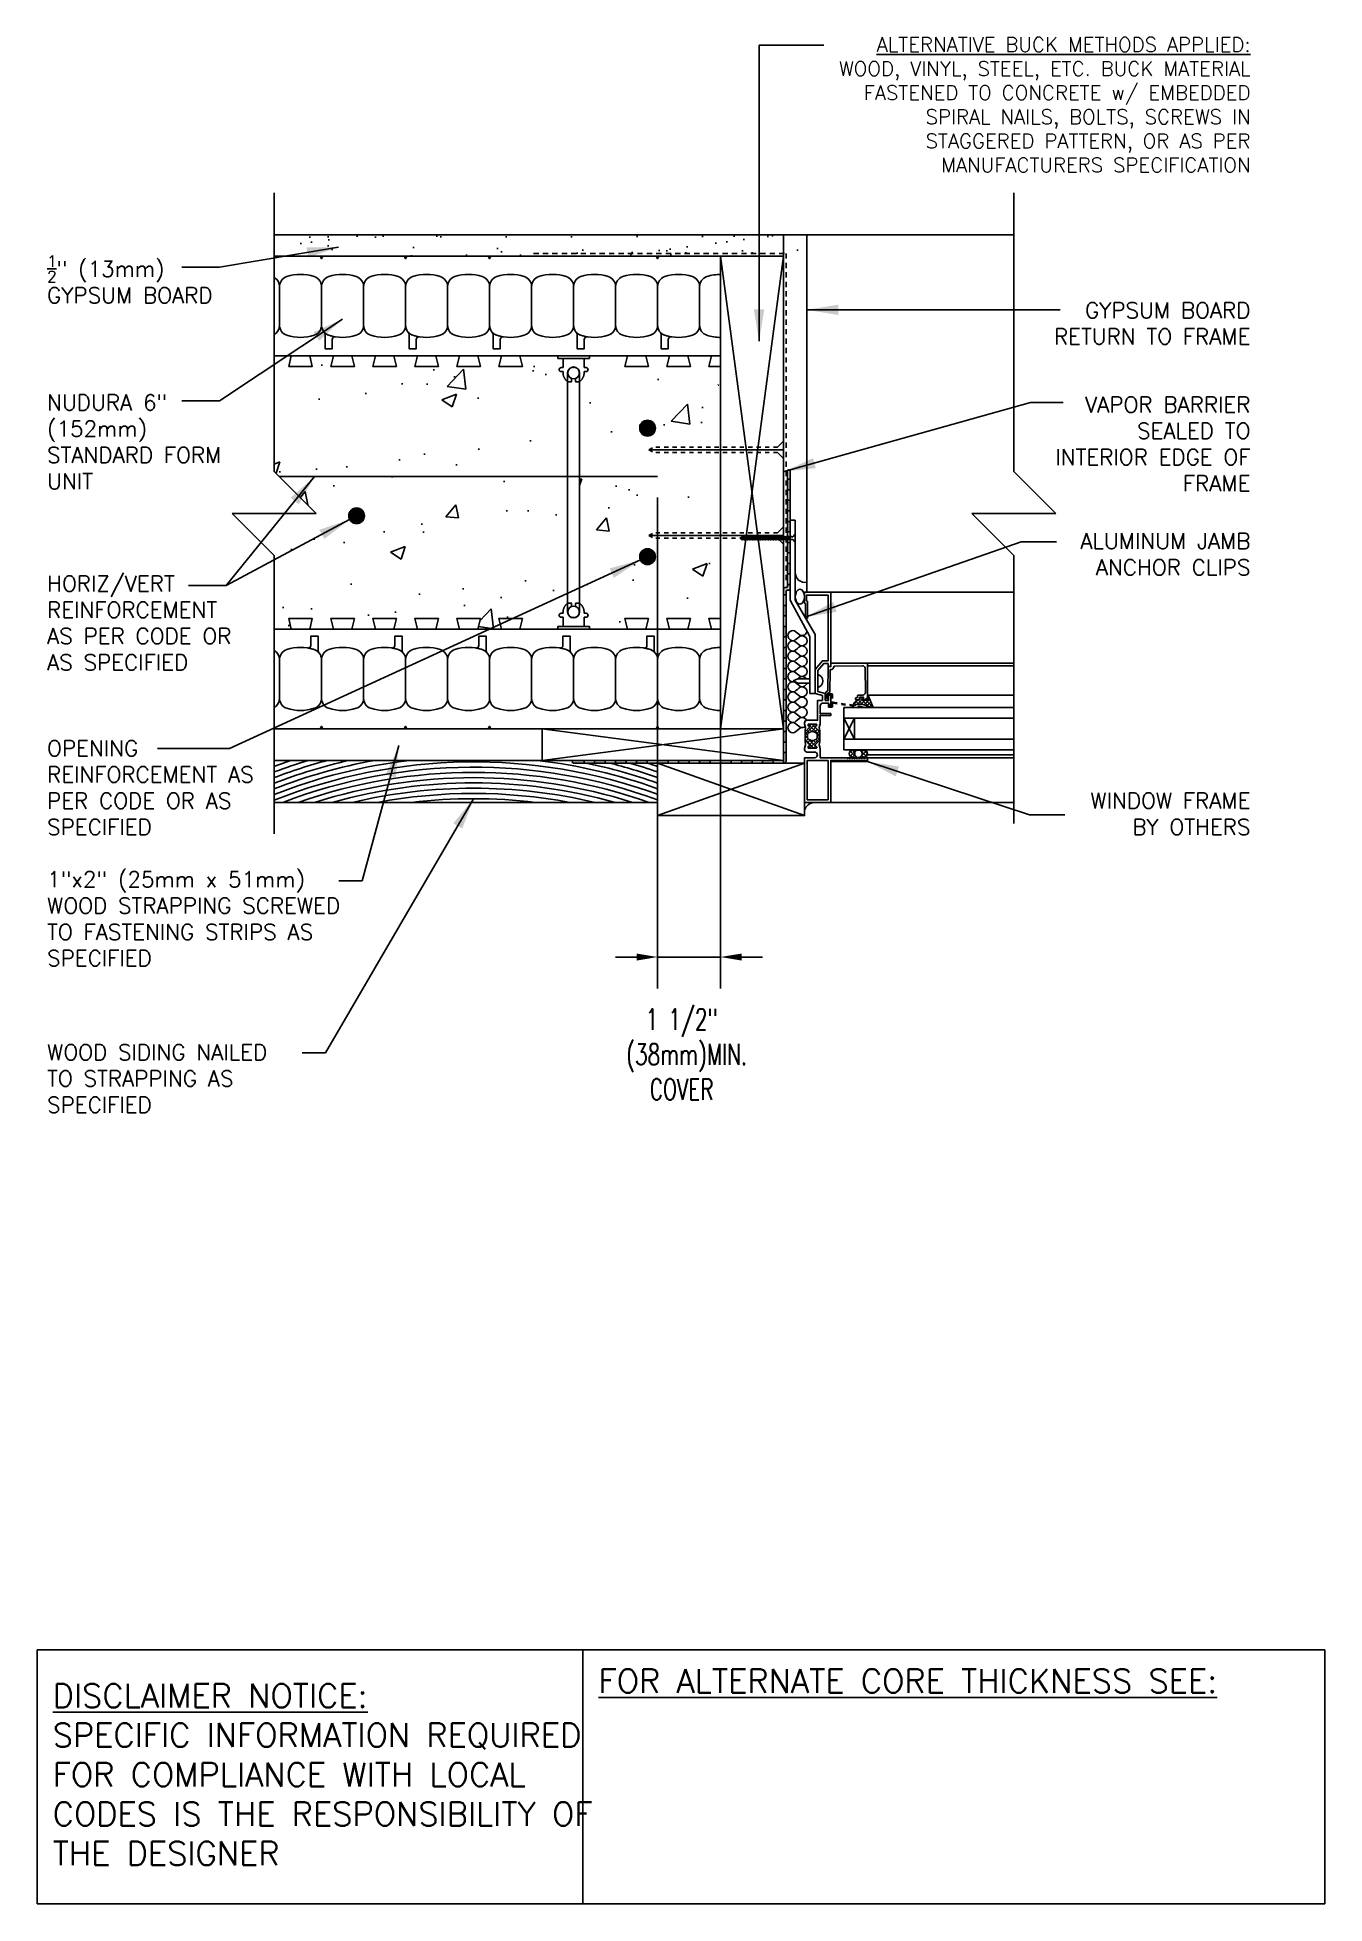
# Model space of a CAD drawing. Header units: inches. Extents: x 2883.8 to 2914.4, y 405.8 to 450.2.
import ezdxf

# ---------------------------------------------------------------- set-up
doc = ezdxf.new("R2010")
doc.units = ezdxf.units.IN
doc.header["$LTSCALE"] = 0.5
doc.header["$MEASUREMENT"] = 0
doc.linetypes.add('DASHED2', pattern=[0.375, 0.25, -0.125])
doc.linetypes.add('HIDDEN2', pattern=[0.1875, 0.125, -0.0625])
doc.layers.get('0').update_dxf_attribs({"linetype": 'CONTINUOUS'})
doc.layers.get('Defpoints').update_dxf_attribs({"linetype": 'CONTINUOUS'})
for name, color, linetype in [('HATCH', 12, 'CONTINUOUS'), ('LINE18', 9, 'CONTINUOUS'), ('line25', 2, 'CONTINUOUS'), ('LINE50', 5, 'CONTINUOUS'), ('LINE65', 3, 'CONTINUOUS'), ('LINE9', 9, 'CONTINUOUS'), ('TEXT', 4, 'CONTINUOUS')]:
    doc.layers.add(name, color=color, linetype=linetype)
doc.styles.add('DIM', font='romans.shx', dxfattribs={"width": 0.7})
doc.styles.get("Standard").update_dxf_attribs({"font": 'romans.shx'})
doc.dimstyles.new('ext_12', dxfattribs={"dimscale": 12, "dimtxt": 0.09375, "dimasz": 0.09375, "dimexe": 0.09375, "dimexo": 0.0625, "dimgap": 0.0625, "dimtad": 1, "dimdec": 1, "dimzin": 3, "dimdsep": 46, "dimlunit": 4, "dimtxsty": 'DIM', "dimcen": 0.09, "dimdle": 0.09375, "dimclrt": 4, "dimadec": 0, "dimazin": 0, "dimtfac": 1, "dimtdec": 1, "dimtmove": 2, "dimatfit": 3, "dimfxl": 0, "dimfrac": 2, "dimtolj": 1, "dimtzin": 0, "dimarcsym": 0})
doc.dimstyles.new('ext_8', dxfattribs={"dimscale": 8, "dimtxt": 0.09375, "dimasz": 0.09375, "dimexe": 0.09375, "dimexo": 0.0625, "dimgap": 0.0625, "dimtad": 1, "dimdec": 6, "dimzin": 3, "dimdsep": 46, "dimlunit": 4, "dimtxsty": 'DIM', "dimcen": 0.09, "dimdle": 0.09375, "dimclrt": 4, "dimadec": 0, "dimazin": 0, "dimtfac": 1, "dimtdec": 6, "dimtmove": 2, "dimatfit": 3, "dimfxl": 0, "dimfrac": 2, "dimtolj": 1, "dimtzin": 0, "dimarcsym": 0})

msp = doc.modelspace()

# ---------------------------------------------------------------- texts
at = {"layer": 'TEXT'}
for s, insert, char_height, width, attachment_point in [('{\\H0.9167x;\\LALTERNATIVE BUCK METHODS APPLIED:\\P\\lWOOD, VINYL, STEEL, ETC. BUCK MATERIAL FASTENED TO CONCRETE w/ EMBEDDED SPIRAL NAILS, BOLTS, SCREWS IN STAGGERED PATTERN, OR AS PER MANUFACTURERS SPECIFICATION}', (2912.6744766, 448.6043733), 0.375, 10.736761537, 6), ('\\A1;{\\H0.7x;\\S1/2;}" (13mm) GYPSUM BOARD', (2884.0310701, 444.4495835), 0.375, 4.766563968, 4), ('GYPSUM BOARD RETURN TO FRAME', (2912.6744766, 443.903424), 0.375, 5.518937218, 3), ('\\A1;NUDURA 6" (152mm) STANDARD FORM UNIT', (2884.0310701, 440.5844757), 0.375, 5.499418326, 4), ('VAPOR BARRIER SEALED TO INTERIOR EDGE OF FRAME', (2912.6744766, 441.6594615), 0.375, 5.381265663, 3), ('ALUMINUM JAMB ANCHOR CLIPS', (2912.6744766, 438.411983), 0.375, 4.597189195, 3), ('HORIZ/VERT REINFORCEMENT AS PER CODE OR AS SPECIFIED', (2884.0310701, 436.2763443), 0.375, 5.306727562, 4), ('\\A1;OPENING REINFORCEMENT AS PER CODE OR AS SPECIFIED', (2884.0310701, 432.3585782), 0.375, 5.40625, 4), (' {\\H0.52083x;WINDOW FRAME BY OTHERS}', (2912.6744766, 432.2378114), 0.72, 4.955387761, 3), ('1"x2" (25mm x 51mm) WOOD STRAPPING SCREWED TO FASTENING STRIPS AS SPECIFIED', (2884.0310701, 429.2395514), 0.375, 7.626059722, 4), ('\\A1;WOOD SIDING NAILED TO STRAPPING AS SPECIFIED', (2884.0310701, 425.4385439), 0.375, 6.322094998, 4), ('{\\LFOR ALTERNATE CORE THICKNESS SEE:}', (2897.1559447, 411.1080726), 0.5625, 23.332952103, 4), ('{\\LDISCLAIMER NOTICE:}\\PSPECIFIC INFORMATION REQUIRED FOR COMPLIANCE WITH LOCAL CODES IS THE RESPONSIBILITY OF THE DESIGNER', (2884.1639772, 408.8800155), 0.5625, 14.00235015, 4)]:
    msp.add_mtext(s, dxfattribs=dict(at, insert=insert, char_height=char_height, width=width, attachment_point=attachment_point))

# ---------------------------------------------------------------- blocks, each defined once
blk = doc.blocks.new('WEB_6_CENTRE_TOP')
for p, q in [((5.688, 0.141), (0, 0.141)), ((5.688, -0.141), (0, -0.141))]:
    blk.add_line(p, q)
for centre in [(0, 0), (5.688, 0)]:
    blk.add_circle(centre, 0.141)
blk = doc.blocks.new('Connector')
blk.add_point((0.271, 0))
at = {"layer": 'LINE9'}
for p, q in [((0, 0.375), (0, -0.375)), ((0.062, -0.375), (0.062, 0.375)), ((0.281, 0.25), (0.062, 0.25))]:
    blk.add_line(p, q, dxfattribs=at)
for points, weights in [([(0.007, 0.375), (0.004, 0.375), (0, 0.375)], [1, 0.972587069138, 0.950305488115]), ([(0.327, 0.343), (0.308, 0.343), (0.281, 0.317), (0.281, 0.297)], [1, 0.85355339, 0.85355339, 1]), ([(0.328, 0.343), (0.327, 0.343), (0.327, 0.343)], [1, 0.70710678, 1]), ([(0.375, 0.297), (0.375, 0.317), (0.348, 0.343), (0.329, 0.343)], [1, 0.85355339, 0.85355339, 1]), ([(0.406, 0.25), (0.546, 0.25), (0.619, 0.131)], [0.958404415409, 0.794674173519, 0.864651571113]), ([(0.619, 0.052), (0.612, 0.049), (0.604, 0.049)], [0.83615024178, 0.892081430621, 1]), ([(0, -0.375), (0.004, -0.375), (0.007, -0.375)], [0.950305488115, 0.972587069138, 1]), ([(0.281, -0.297), (0.281, -0.317), (0.308, -0.343), (0.327, -0.343)], [1, 0.85355339, 0.85355339, 1]), ([(0.327, -0.343), (0.281, -0.343), (0.281, -0.297)], [1, 0.70710678, 1]), ([(0.329, -0.343), (0.348, -0.343), (0.375, -0.317), (0.375, -0.297)], [1, 0.85355339, 0.85355339, 1]), ([(0.375, -0.297), (0.375, -0.343), (0.329, -0.343)], [1, 0.70710678, 1]), ([(0.619, -0.131), (0.546, -0.25), (0.406, -0.25)], [0.864651574428, 0.794674169686, 0.958404415195]), ([(0.604, -0.049), (0.612, -0.049), (0.619, -0.052)], [1, 0.89208144177, 0.836150253337])]:
    blk.add_rational_spline(points, weights, degree=2, dxfattribs=at)
for points, degree in [([(0, 0.375), (0.002, 0.375), (0.005, 0.375), (0.007, 0.375)], 3), ([(0.007, 0.375), (0.021, 0.375), (0.051, 0.375), (0.062, 0.375), (0.062, 0.375)], 3), ([(0.281, 0.25), (0.281, 0.297)], 1), ([(0.327, 0.343), (0.327, 0.343), (0.328, 0.343), (0.328, 0.343)], 3), ([(0.328, 0.343), (0.329, 0.343), (0.329, 0.343), (0.329, 0.343)], 3), ([(0.375, 0.25), (0.375, 0.297)], 1), ([(0.406, 0.25), (0.375, 0.25)], 1), ([(0.604, 0.049), (0.532, 0.049)], 1), ([(0.604, 0.049), (0.609, 0.049), (0.614, 0.05), (0.619, 0.052)], 3), ([(0.619, 0.131), (0.619, 0.052)], 1), ([(0.007, -0.375), (0.005, -0.375), (0.002, -0.375), (0, -0.375)], 3), ([(0.062, -0.375), (0.062, -0.375), (0.051, -0.375), (0.021, -0.375), (0.007, -0.375)], 3), ([(0.062, -0.25), (0.281, -0.25)], 1), ([(0.281, -0.297), (0.281, -0.25)], 1), ([(0.281, -0.25), (0.281, -0.297)], 1), ([(0.328, -0.343), (0.328, -0.343), (0.327, -0.343), (0.327, -0.343)], 3), ([(0.329, -0.343), (0.329, -0.343), (0.329, -0.343), (0.328, -0.343)], 3), ([(0.375, -0.25), (0.375, -0.297)], 1), ([(0.375, -0.297), (0.375, -0.25)], 1), ([(0.406, -0.25), (0.375, -0.25)], 1), ([(0.532, -0.049), (0.604, -0.049)], 1), ([(0.604, -0.049), (0.58, -0.049), (0.556, -0.049), (0.532, -0.049)], 3), ([(0.619, -0.052), (0.614, -0.05), (0.609, -0.049), (0.604, -0.049)], 3), ([(0.619, -0.052), (0.619, -0.131)], 1)]:
    blk.add_open_spline(points, degree=degree, dxfattribs=at)
for points, weights, knots in [([(0.062, 0.375), (0.062, 0.375), (0.046, 0.375), (0.03, 0.375), (0.007, 0.375)], [0.868718858569, 0.861102746415, 1, 0.861102734288, 0.868718859898], [0, 0, 0, 0.5, 0.5, 1, 1, 1]), ([(0.532, 0.049), (0.472, 0.203), (0.333, 0.113), (0.157, 0), (0.333, -0.113), (0.472, -0.203), (0.532, -0.049)], [0.899508922286, 0.599718215298, 1, 0.54226024, 1, 0.599718224335, 0.899508908749], [0, 0, 0, 0.318112, 0.318112, 0.681888, 0.681888, 1, 1, 1]), ([(0.007, -0.375), (0.03, -0.375), (0.046, -0.375), (0.062, -0.375), (0.062, -0.375)], [0.868718859319, 0.861102739573, 1, 0.861102742958, 0.868718858948], [0, 0, 0, 0.5, 0.5, 1, 1, 1])]:
    blk.add_rational_spline(points, weights, degree=2, knots=knots, dxfattribs=at)
for points in [[(0.406, 0.25), (0.406, 0.25), (0.406, 0.25), (0.406, 0.25), (0.406, 0.25), (0.406, 0.25), (0.406, 0.25)], [(0.406, 0.25), (0.406, 0.25), (0.406, 0.25), (0.406, 0.25), (0.406, 0.25), (0.406, 0.25), (0.406, 0.25)], [(0.406, 0.25), (0.406, 0.25), (0.406, 0.25), (0.406, 0.25), (0.406, 0.25), (0.406, 0.25), (0.406, 0.25)], [(0.406, 0.25), (0.406, 0.25), (0.406, 0.25), (0.406, 0.25), (0.406, 0.25), (0.406, 0.25), (0.406, 0.25)], [(0.406, 0.25), (0.406, 0.25), (0.406, 0.25), (0.406, 0.25), (0.406, 0.25), (0.406, 0.25), (0.406, 0.25)], [(0.406, 0.25), (0.406, 0.25), (0.406, 0.25), (0.406, 0.25), (0.406, 0.25), (0.406, 0.25), (0.406, 0.25)], [(0.406, 0.25), (0.406, 0.25), (0.406, 0.25), (0.406, 0.25), (0.406, 0.25), (0.406, 0.25), (0.406, 0.25)], [(0.406, 0.25), (0.406, 0.25), (0.406, 0.25), (0.406, 0.25), (0.406, 0.25), (0.406, 0.25), (0.406, 0.25)], [(0.406, 0.25), (0.406, 0.25), (0.406, 0.25), (0.406, 0.25), (0.406, 0.25), (0.406, 0.25), (0.406, 0.25)], [(0.406, 0.25), (0.406, 0.25), (0.406, 0.25), (0.406, 0.25), (0.406, 0.25), (0.406, 0.25), (0.406, 0.25)], [(0.406, 0.25), (0.406, 0.25), (0.406, 0.25), (0.406, 0.25), (0.406, 0.25), (0.406, 0.25), (0.406, 0.25)], [(0.406, 0.25), (0.406, 0.25), (0.406, 0.25), (0.406, 0.25), (0.406, 0.25), (0.406, 0.25), (0.406, 0.25)], [(0.406, 0.25), (0.406, 0.25), (0.406, 0.25), (0.406, 0.25), (0.406, 0.25), (0.406, 0.25), (0.406, 0.25)], [(0.406, 0.25), (0.406, 0.25), (0.406, 0.25), (0.406, 0.25), (0.406, 0.25), (0.406, 0.25), (0.406, 0.25)], [(0.406, 0.25), (0.406, 0.25), (0.406, 0.25), (0.406, 0.25), (0.406, 0.25), (0.406, 0.25), (0.406, 0.25)], [(0.406, 0.25), (0.406, 0.25), (0.406, 0.25), (0.406, 0.25), (0.406, 0.25), (0.406, 0.25), (0.406, 0.25)], [(0.406, 0.25), (0.406, 0.25), (0.406, 0.25), (0.406, 0.25), (0.406, 0.25), (0.406, 0.25), (0.406, 0.25)], [(0.406, 0.25), (0.406, 0.25), (0.406, 0.25), (0.406, 0.25), (0.406, 0.25), (0.406, 0.25), (0.406, 0.25)], [(0.406, 0.25), (0.406, 0.25), (0.406, 0.25), (0.406, 0.25), (0.406, 0.25), (0.406, 0.25), (0.406, 0.25)], [(0.406, 0.25), (0.406, 0.25), (0.406, 0.25), (0.406, 0.25), (0.406, 0.25), (0.406, 0.25), (0.406, 0.25)], [(0.406, 0.25), (0.406, 0.25), (0.406, 0.25), (0.406, 0.25), (0.406, 0.25), (0.406, 0.25), (0.406, 0.25)], [(0.406, 0.25), (0.406, 0.25), (0.406, 0.25), (0.406, 0.25), (0.406, 0.25), (0.406, 0.25), (0.406, 0.25)], [(0.406, 0.25), (0.406, 0.25), (0.406, 0.25), (0.406, 0.25), (0.406, 0.25), (0.406, 0.25), (0.406, 0.25)], [(0.406, 0.25), (0.406, 0.25), (0.406, 0.25), (0.406, 0.25), (0.406, 0.25), (0.406, 0.25), (0.406, 0.25)], [(0.532, 0.049), (0.532, 0.049), (0.532, 0.049), (0.532, 0.049), (0.532, 0.049), (0.532, 0.049), (0.532, 0.049)], [(0.532, 0.049), (0.532, 0.049), (0.532, 0.049), (0.532, 0.049), (0.532, 0.049), (0.532, 0.049), (0.532, 0.049)], [(0.532, 0.049), (0.532, 0.049), (0.532, 0.049), (0.532, 0.049), (0.532, 0.049), (0.532, 0.049), (0.532, 0.049)], [(0.532, 0.049), (0.532, 0.049), (0.532, 0.049), (0.532, 0.049), (0.532, 0.049), (0.532, 0.049), (0.532, 0.049)], [(0.532, 0.049), (0.532, 0.049), (0.532, 0.049), (0.532, 0.049), (0.532, 0.049), (0.532, 0.049), (0.532, 0.049)], [(0.532, 0.049), (0.532, 0.049), (0.532, 0.049), (0.532, 0.049), (0.532, 0.049), (0.532, 0.049), (0.532, 0.049)], [(0.532, 0.049), (0.532, 0.049), (0.532, 0.049), (0.532, 0.049), (0.532, 0.049), (0.532, 0.049), (0.532, 0.049)], [(0.532, 0.049), (0.532, 0.049), (0.532, 0.049), (0.532, 0.049), (0.532, 0.049), (0.532, 0.049), (0.532, 0.049)], [(0.532, 0.049), (0.532, 0.049), (0.532, 0.049), (0.532, 0.049), (0.532, 0.049), (0.532, 0.049), (0.532, 0.049)], [(0.532, 0.049), (0.532, 0.049), (0.532, 0.049), (0.532, 0.049), (0.532, 0.049), (0.532, 0.049), (0.532, 0.049)], [(0.604, 0.049), (0.604, 0.049), (0.604, 0.049), (0.604, 0.049), (0.604, 0.049), (0.604, 0.049), (0.604, 0.049)], [(0.604, 0.049), (0.604, 0.049), (0.604, 0.049), (0.604, 0.049), (0.604, 0.049), (0.604, 0.049), (0.604, 0.049)], [(0.604, 0.049), (0.604, 0.049), (0.604, 0.049), (0.604, 0.049), (0.604, 0.049), (0.604, 0.049), (0.604, 0.049)], [(0.604, 0.049), (0.604, 0.049), (0.604, 0.049), (0.604, 0.049), (0.604, 0.049), (0.604, 0.049), (0.604, 0.049)], [(0.619, 0.131), (0.619, 0.131), (0.619, 0.131), (0.619, 0.131), (0.619, 0.131), (0.619, 0.131), (0.619, 0.131)], [(0.619, 0.131), (0.619, 0.131), (0.619, 0.131), (0.619, 0.131), (0.619, 0.131), (0.619, 0.131), (0.619, 0.131)], [(0.619, 0.131), (0.619, 0.131), (0.619, 0.131), (0.619, 0.131), (0.619, 0.131), (0.619, 0.131), (0.619, 0.131)], [(0.619, 0.131), (0.619, 0.131), (0.619, 0.131), (0.619, 0.131), (0.619, 0.131), (0.619, 0.131), (0.619, 0.131)], [(0.406, -0.25), (0.406, -0.25), (0.406, -0.25), (0.406, -0.25), (0.406, -0.25), (0.406, -0.25), (0.406, -0.25)], [(0.406, -0.25), (0.406, -0.25), (0.406, -0.25), (0.406, -0.25), (0.406, -0.25), (0.406, -0.25), (0.406, -0.25)], [(0.406, -0.25), (0.406, -0.25), (0.406, -0.25), (0.406, -0.25), (0.406, -0.25), (0.406, -0.25), (0.406, -0.25)], [(0.406, -0.25), (0.406, -0.25), (0.406, -0.25), (0.406, -0.25), (0.406, -0.25), (0.406, -0.25), (0.406, -0.25)], [(0.406, -0.25), (0.406, -0.25), (0.406, -0.25), (0.406, -0.25), (0.406, -0.25), (0.406, -0.25), (0.406, -0.25)], [(0.406, -0.25), (0.406, -0.25), (0.406, -0.25), (0.406, -0.25), (0.406, -0.25), (0.406, -0.25), (0.406, -0.25)], [(0.406, -0.25), (0.406, -0.25), (0.406, -0.25), (0.406, -0.25), (0.406, -0.25), (0.406, -0.25), (0.406, -0.25)], [(0.406, -0.25), (0.406, -0.25), (0.406, -0.25), (0.406, -0.25), (0.406, -0.25), (0.406, -0.25), (0.406, -0.25)], [(0.406, -0.25), (0.406, -0.25), (0.406, -0.25), (0.406, -0.25), (0.406, -0.25), (0.406, -0.25), (0.406, -0.25)], [(0.406, -0.25), (0.406, -0.25), (0.406, -0.25), (0.406, -0.25), (0.406, -0.25), (0.406, -0.25), (0.406, -0.25)], [(0.406, -0.25), (0.406, -0.25), (0.406, -0.25), (0.406, -0.25), (0.406, -0.25), (0.406, -0.25), (0.406, -0.25)], [(0.532, -0.049), (0.532, -0.049), (0.532, -0.049), (0.532, -0.049), (0.532, -0.049), (0.532, -0.049), (0.532, -0.049)], [(0.532, -0.049), (0.532, -0.049), (0.532, -0.049), (0.532, -0.049), (0.532, -0.049), (0.532, -0.049), (0.532, -0.049)], [(0.532, -0.049), (0.532, -0.049), (0.532, -0.049), (0.532, -0.049), (0.532, -0.049), (0.532, -0.049), (0.532, -0.049)], [(0.532, -0.049), (0.532, -0.049), (0.532, -0.049), (0.532, -0.049), (0.532, -0.049), (0.532, -0.049), (0.532, -0.049)], [(0.604, -0.049), (0.604, -0.049), (0.604, -0.049), (0.604, -0.049), (0.604, -0.049), (0.604, -0.049), (0.604, -0.049)], [(0.604, -0.049), (0.604, -0.049), (0.604, -0.049), (0.604, -0.049), (0.604, -0.049), (0.604, -0.049), (0.604, -0.049)], [(0.604, -0.049), (0.604, -0.049), (0.604, -0.049), (0.604, -0.049), (0.604, -0.049), (0.604, -0.049), (0.604, -0.049)], [(0.604, -0.049), (0.604, -0.049), (0.604, -0.049), (0.604, -0.049), (0.604, -0.049), (0.604, -0.049), (0.604, -0.049)], [(0.604, -0.049), (0.604, -0.049), (0.604, -0.049), (0.604, -0.049), (0.604, -0.049), (0.604, -0.049), (0.604, -0.049)], [(0.604, -0.049), (0.604, -0.049), (0.604, -0.049), (0.604, -0.049), (0.604, -0.049), (0.604, -0.049), (0.604, -0.049)], [(0.604, -0.049), (0.604, -0.049), (0.604, -0.049), (0.604, -0.049), (0.604, -0.049), (0.604, -0.049), (0.604, -0.049)], [(0.604, -0.049), (0.604, -0.049), (0.604, -0.049), (0.604, -0.049), (0.604, -0.049), (0.604, -0.049), (0.604, -0.049)], [(0.619, -0.131), (0.619, -0.131), (0.619, -0.131), (0.619, -0.131), (0.619, -0.131), (0.619, -0.131), (0.619, -0.131)], [(0.619, -0.131), (0.619, -0.131), (0.619, -0.131), (0.619, -0.131), (0.619, -0.131), (0.619, -0.131), (0.619, -0.131)], [(0.619, -0.131), (0.619, -0.131), (0.619, -0.131), (0.619, -0.131), (0.619, -0.131), (0.619, -0.131), (0.619, -0.131)], [(0.619, -0.131), (0.619, -0.131), (0.619, -0.131), (0.619, -0.131), (0.619, -0.131), (0.619, -0.131), (0.619, -0.131)]]:
    blk.add_open_spline(points, degree=3, knots=[0, 0, 0, 0, 1, 1, 1, 1, 1, 1, 1], dxfattribs=at)
blk = doc.blocks.new('*D9')
at = {"layer": 'Defpoints', "color": 0}
for p in [(2898.562, 439.759), (2900.062, 436.132), (2900.062, 428.329)]:
    blk.add_point(p, dxfattribs=at)
at = {"layer": 'TEXT', "color": 0, "lineweight": -2}
for p, q in [((2898.562, 439.259), (2898.562, 427.579)), ((2900.062, 435.632), (2900.062, 427.579)), ((2898.062, 428.329), (2897.562, 428.329)), ((2898.562, 428.329), (2900.062, 428.329)), ((2900.562, 428.329), (2901.062, 428.329))]:
    blk.add_line(p, q, dxfattribs=at)
at = {"layer": 'TEXT', "color": 0}
for points in [[(2898.062, 428.412), (2898.062, 428.245), (2898.562, 428.329)], [(2900.562, 428.412), (2900.562, 428.245), (2900.062, 428.329)]]:
    blk.add_solid(points, dxfattribs=at)
at = {"layer": 'TEXT', "color": 4, "insert": (2899.134, 426.012), "char_height": 0.5, "attachment_point": 5, "style": 'DIM'}
blk.add_mtext('\\A1;1 1/2" \\P (38mm)MIN. \\PCOVER', dxfattribs=at)

# ---------------------------------------------------------------- dimensions: what is measured, and where the dimension line sits
at = {"layer": 'TEXT'}
dim = msp.add_linear_dim(base=(2900.062364, 428.3286745), p1=(2898.562364, 439.7588442), p2=(2900.062364, 436.1315058), text='<> \\P (38mm)MIN. \\PCOVER', dimstyle='ext_8', override={"dimtxt": 0.0625, "dimasz": 0.0625}, dxfattribs=at)
dim.commit()
dim.dimension.update_dxf_attribs({"geometry": '*D9', "text_midpoint": (2899.1340135, 426.0117751), "dimtype": 160})

# ---------------------------------------------------------------- hatches: boundary and pattern name
at = {"layer": 'HATCH'}
h = msp.add_hatch(dxfattribs=at)
h.set_pattern_fill('AR-SAND', color=256, scale=0.5, style=0)
h.set_pattern_definition([(37.5, (-2.1272, -14.42985), (-0.03149668, 0.96341188), [0, -0.76, 0, -0.85, 0, -0.8125]), (7.5, (-2.1272, -14.4298), (0.88488835, 1.41107303), [0, -0.41, 0, -0.685, 0, -0.2625]), (327.5, (-2.7422, -14.42985), (1.55707093, 0.00282953), [0, -0.25, 0, -0.9, 0, -1.175]), (317.5, (-2.7422, -14.4298), (1.5030633, 0.4388378), [0, -0.125, 0, -0.59, 0, -0.675])])
h.paths.add_polyline_path([(2891.3512501, 445.5065058), (2891.3512501, 445.0065058), (2900.562364, 445.0065058), (2902.0673073, 445.0065058), (2902.0673073, 445.5065058)])
h.paths.add_polyline_path([(2889.4373201, 445.5065058), (2889.4373201, 445.0065058), (2891.3512501, 445.0065058), (2891.3512501, 445.5065058)])
h = msp.add_hatch(dxfattribs=at)
h.set_pattern_fill('AR-CONC', color=256, scale=0.5)
h.set_pattern_definition([(50, (0, 0), (3.586301, -0.3137607), [0.375, -4.125]), (355, (0, 0), (-0.6937567, 3.7609607), [0.3, -3.3]), (100.45144, (0.299, -0.026), (2.8925442, 3.4472), [0.318701, -3.5057106]), (46.1842, (0, 1), (5.3362067, -0.8275964), [0.5625, -6.1875]), (96.63564, (0.4447, 0.931), (4.67331, 4.870593), [0.478052, -5.258569]), (351.18416, (0, 1), (4.67331, 4.870593), [0.45, -4.95]), (21, (0.5, 0.75), (2.9845353, -2.0130945), [0.375, -4.125]), (326, (0.5, 0.75), (1.2165767, 3.62575), [0.3, -3.3]), (71.45144, (0.7487, 0.5822), (4.201112, 1.6126558), [0.318701, -3.5057106]), (37.5, (0, 0), (0.0607993, 1.66446927), [0, -3.26, 0, -3.35, 0, -3.3125]), (7.5, (0, 0), (1.3153477, 1.9720586), [0, -1.91, 0, -3.185, 0, -1.2625]), (327.5, (-1.115, 0), (2.6691122, -0.11277436), [0, -1.25, 0, -3.9, 0, -5.175]), (317.5, (-1.615, 0), (2.9159308, 0.500525), [0, -1.625, 0, -2.59, 0, -3.675])])
h.paths.add_polyline_path([(2889.4373201, 442.6315058), (2889.84353, 442.6315058), (2889.781198, 442.3815058), (2890.34353, 442.3815058), (2890.281198, 442.6315058), (2890.84353, 442.6315058), (2890.781198, 442.3815058), (2891.34353, 442.3815058), (2891.281198, 442.6315058), (2891.84353, 442.6315058), (2891.781198, 442.3815058), (2892.34353, 442.3815058), (2892.281198, 442.6315058), (2892.84353, 442.6315058), (2892.781198, 442.3815058), (2893.34353, 442.3815058), (2893.281198, 442.6315058), (2893.84353, 442.6315058), (2893.781198, 442.3815058), (2894.34353, 442.3815058), (2894.281198, 442.6315058), (2894.84353, 442.6315058), (2894.781198, 442.3815058), (2895.34353, 442.3815058), (2895.281198, 442.6315058), (2896.1873648, 442.6315058), (2896.1873648, 442.569088), (2896.3123645, 442.569088), (2896.3123645, 442.3502884), (2896.2648646, 442.3502884), (2896.2326387, 442.3371135), (2896.2188725, 442.3051357), (2896.2323378, 442.2700117), (2896.2656185, 442.2565386), (2896.3123645, 442.2565386), (2896.3169559, 442.1778962), (2896.3441243, 442.1036413), (2896.3779774, 442.0567653), (2896.4216943, 442.0189204), (2896.4216943, 436.7441616), (2896.3708201, 436.6981502), (2896.334366, 436.640044), (2896.315123, 436.5745283), (2896.3123645, 436.5065433), (2896.2648646, 436.5065433), (2896.232027, 436.4927565), (2896.2188647, 436.4596684), (2896.2323378, 436.4262666), (2896.2648646, 436.4127935), (2896.3123645, 436.4127935), (2896.3123645, 436.193994), (2896.1873648, 436.193994), (2896.1873648, 436.1315435), (2895.281198, 436.1315058), (2895.34353, 436.3815058), (2894.781198, 436.3815058), (2894.84353, 436.1315058), (2894.281198, 436.1315058), (2894.34353, 436.3815058), (2893.781198, 436.3815058), (2893.84353, 436.1315058), (2893.281198, 436.1315058), (2893.34353, 436.3815058), (2892.781198, 436.3815058), (2892.84353, 436.1315058), (2892.281198, 436.1315058), (2892.34353, 436.3815058), (2891.781198, 436.3815058), (2891.84353, 436.1315058), (2891.281198, 436.1315058), (2891.34353, 436.3815058), (2890.781198, 436.3815058), (2890.84353, 436.1315058), (2890.281198, 436.1315058), (2890.34353, 436.3815058), (2889.781198, 436.3815058), (2889.84353, 436.1315058), (2889.4373201, 436.1315435), (2889.4373201, 437.8817097), (2888.4373201, 438.8817097), (2890.4373201, 438.8817097), (2889.4373201, 439.8817097)])
h.paths.add_polyline_path([(2896.9373633, 436.1315435), (2897.84353, 436.1315058), (2897.781198, 436.3815058), (2898.34353, 436.3815058), (2898.281198, 436.1315058), (2898.84353, 436.1315058), (2898.781198, 436.3815058), (2899.34353, 436.3815058), (2899.281198, 436.1315058), (2899.84353, 436.1315058), (2899.781198, 436.3815058), (2900.0103285, 436.3815058), (2900.0103285, 442.3815058), (2899.781198, 442.3815058), (2899.84353, 442.6315058), (2899.281198, 442.6315058), (2899.34353, 442.3815058), (2898.781198, 442.3815058), (2898.84353, 442.6315058), (2898.281198, 442.6315058), (2898.34353, 442.3815058), (2897.781198, 442.3815058), (2897.84353, 442.6315058), (2896.9373633, 442.6315384), (2896.9373632, 442.569088), (2896.8123635, 442.569088), (2896.8123635, 442.3502884), (2896.8606355, 442.3502819), (2896.8935818, 442.3355785), (2896.9058555, 442.3016913), (2896.8923903, 442.2700117), (2896.8598634, 442.2565386), (2896.8123635, 442.2565386), (2896.8096011, 442.1885271), (2896.7903399, 442.1229888), (2896.7538559, 442.0648697), (2896.7029443, 442.0188595), (2896.7029443, 436.7442224), (2896.7538559, 436.6982123), (2896.7903399, 436.6400931), (2896.8096011, 436.5745548), (2896.8123635, 436.5065433), (2896.8606357, 436.5065368), (2896.8935819, 436.4918333), (2896.9058555, 436.4579462), (2896.8923636, 436.42624), (2896.8606354, 436.4128), (2896.8123635, 436.4127935), (2896.8123635, 436.193994), (2896.9373632, 436.193994)])
h = msp.add_hatch(color=7, dxfattribs=at)
h.dxf.hatch_style = 1
h.paths.add_polyline_path([(2896.812364, 433.0065058), (2896.562364, 433.0065058), (2896.5602328, 433.0065058, 1), (2896.562364, 432.9440058), (2896.812364, 432.9440058)])
h.paths.add_polyline_path([(2897.312364, 433.0065058), (2897.062364, 433.0065058), (2897.062364, 432.9440058), (2897.312364, 432.9440058)])
h.paths.add_polyline_path([(2897.812364, 433.0065058), (2897.562364, 433.0065058), (2897.562364, 432.9440058), (2897.812364, 432.9440058)])
h.paths.add_polyline_path([(2898.312364, 433.0065058), (2898.062364, 433.0065058), (2898.062364, 432.9440058), (2898.312364, 432.9440058)])
h.paths.add_polyline_path([(2898.812364, 433.0065058), (2898.562364, 433.0065058), (2898.562364, 432.9440058), (2898.812364, 432.9440058)])
h.paths.add_polyline_path([(2899.312364, 433.0065058), (2899.062364, 433.0065058), (2899.062364, 432.9440058), (2899.312364, 432.9440058)])
h.paths.add_polyline_path([(2899.812364, 433.0065058), (2899.562364, 433.0065058), (2899.562364, 432.9440058), (2899.812364, 432.9440058)])
h.paths.add_polyline_path([(2900.312364, 433.0065058), (2900.062364, 433.0065058), (2900.062364, 432.9440058), (2900.312364, 432.9440058)])
h.paths.add_polyline_path([(2900.812364, 433.0065058), (2900.562364, 433.0065058), (2900.562364, 432.9440058), (2900.812364, 432.9440058)])
h.paths.add_polyline_path([(2901.312364, 433.0065058), (2901.062364, 433.0065058), (2901.062364, 432.9440058), (2901.312364, 432.9440058)])
h.paths.add_polyline_path([(2901.624864, 433.1940058), (2901.562364, 433.1940058), (2901.562364, 433.0065058), (2901.562364, 432.9440058, 0.4142135624), (2901.624864, 433.0065058)])
h.paths.add_polyline_path([(2901.624864, 433.6940058), (2901.562364, 433.6940058), (2901.562364, 433.4440058), (2901.624864, 433.4440058)])
h.paths.add_polyline_path([(2901.624864, 434.1940058), (2901.562364, 434.1940058), (2901.562364, 433.9440058), (2901.624864, 433.9440058)])
h.paths.add_polyline_path([(2901.624864, 434.6940058), (2901.562364, 434.6940058), (2901.562364, 434.4440058), (2901.624864, 434.4440058)])
h.paths.add_polyline_path([(2901.624864, 435.1940058), (2901.562364, 435.1940058), (2901.562364, 434.9440058), (2901.624864, 434.9440058)])
h.paths.add_polyline_path([(2901.624864, 435.6940058), (2901.562364, 435.6940058), (2901.562364, 435.4440058), (2901.624864, 435.4440058)])
h.paths.add_polyline_path([(2901.624864, 436.1940058), (2901.562364, 436.1940058), (2901.562364, 435.9440058), (2901.624864, 435.9440058)])
h.paths.add_polyline_path([(2901.624864, 436.6940058), (2901.562364, 436.6940058), (2901.562364, 436.4440058), (2901.624864, 436.4440058)])
h.paths.add_polyline_path([(2901.7152148, 437.1940058), (2901.6527148, 437.1940058), (2901.6527148, 437.1484513, -0.4142135624), (2901.6214648, 437.1172013), (2901.593614, 437.1172013, 0.4142135624), (2901.562364, 437.0859513), (2901.562364, 436.9440058), (2901.624864, 436.9440058), (2901.624864, 437.0234513, -0.4142135624), (2901.656114, 437.0547013), (2901.6839648, 437.0547013, 0.4142135624), (2901.7152148, 437.0859513)])
h.paths.add_polyline_path([(2901.7152148, 437.6940058), (2901.6527148, 437.6940058), (2901.6527148, 437.4440058), (2901.7152148, 437.4440058)])
h.paths.add_polyline_path([(2901.7152148, 438.1940058), (2901.6527148, 438.1940058), (2901.6527148, 437.9440058), (2901.7152148, 437.9440058)])
h.paths.add_polyline_path([(2901.7152148, 438.6940058), (2901.6527148, 438.6940058), (2901.6527148, 438.4440058), (2901.7152148, 438.4440058)])
h.paths.add_polyline_path([(2901.7152148, 439.1940058), (2901.6527148, 439.1940058), (2901.6527148, 438.9440058), (2901.7152148, 438.9440058)])
h.paths.add_polyline_path([(2901.7152148, 439.6940058), (2901.6527148, 439.6940058), (2901.6527148, 439.4440058), (2901.7152148, 439.4440058)])
h = msp.add_hatch(dxfattribs=at)
h.set_pattern_fill('ANSI37', color=256, scale=0.5, angle=90, style=0)
h.set_pattern_definition([(135, (3423.67642, -2287.3815), (-0.0441941738, -0.0441941738), []), (225, (3423.67642, -2287.3815), (0.0441941738, -0.0441941738), [])])
h.paths.add_polyline_path([(2903.2178516, 433.2615756), (2903.4647818, 433.2615756, -0.9731191936), (2903.4699578, 433.0716469), (2903.2179048, 433.0715059, -1.0002797932)])
h.paths.add_polyline_path([(2903.3413167, 433.0790058, 1), (2903.3413167, 433.2540756, 1)], flags=16)
h.paths.add_polyline_path([(2903.5592841, 434.4324053), (2903.5592841, 434.5572992, -0.3927408575), (2903.5850059, 434.5378346), (2903.6959836, 434.2615756), (2903.5914137, 434.2615756, 0.3145636001), (2903.2481354, 434.3154484), (2903.2216232, 434.3194839), (2903.2216232, 434.3459531, -0.1494430698), (2903.340687, 434.4484384), (2903.3412841, 434.4484384, 0.1929134894), (2903.3620015, 434.4567407, -0.0892264714), (2903.4560545, 434.4710392), (2903.4593837, 434.4521585, 0.3152987889), (2903.4619794, 434.4495627)])
h.paths.add_polyline_path([(2902.180428, 433.7946634, 0.7725978076), (2902.1657476, 433.8197062, -0.343148792), (2902.1543716, 433.8243304), (2902.1450366, 433.840499, -0.1316524976), (2902.1439648, 433.844499), (2902.1439648, 433.8633554, -0.4142135624), (2902.1519648, 433.8713554), (2902.3409648, 433.8713554, -0.4142135624), (2902.3489648, 433.8633554), (2902.3489648, 433.844499, -0.1316524976), (2902.3478931, 433.840499), (2902.3385581, 433.8243304, -0.343148792), (2902.3271821, 433.8197062, 0.7725978076), (2902.3125017, 433.7946634), (2902.4199045, 433.6872607), (2902.4199045, 433.480751), (2902.3125017, 433.3733483, 0.7725978076), (2902.3271821, 433.3483054, -0.343148792), (2902.3385581, 433.3436813), (2902.3478931, 433.3275127, -0.1316524976), (2902.3489648, 433.3235127), (2902.3489648, 433.3046563, -0.4142135624), (2902.3409648, 433.2966563), (2902.1519648, 433.2966563, -0.4142135624), (2902.1439648, 433.3046563), (2902.1439648, 433.3235127, -0.1316524976), (2902.1450366, 433.3275127), (2902.1543716, 433.3436813, -0.343148792), (2902.1657476, 433.3483054, 0.7725978076), (2902.180428, 433.3733483), (2902.0730252, 433.480751), (2902.0730252, 433.6872607)])
h.paths.add_polyline_path([(2902.3614648, 433.6116671), (2902.3614648, 433.556495, -0.3238484293), (2902.320227, 433.4995039, -0.3265016201), (2902.1727027, 433.4995039, -0.3238484398), (2902.1314648, 433.556495), (2902.1314648, 433.6116671, -0.3238484345), (2902.1727027, 433.6686582, -0.3265016201), (2902.320227, 433.6686582, -0.3238484345)], flags=16)
at = {"layer": 'LINE65'}
for points in [[(2898.5103285, 440.9102421, 1), (2898.1353285, 440.9102421, 1)], [(2891.5842953, 438.8267093, 1), (2891.2092953, 438.8267093, 1)], [(2898.5103285, 437.8528398, 1), (2898.1353285, 437.8528398, 1)]]:
    msp.add_hatch(color=256, dxfattribs=at).paths.add_polyline_path(points)

# ---------------------------------------------------------------- linework, layer by layer
at = {"layer": 'HATCH', "color": 6, "linetype": 'DASHED2'}
for p, q in [((2895.6063265, 445.0690058), (2901.624864, 445.0690058)), ((2901.624864, 445.0690058), (2901.624864, 437.2008036))]:
    msp.add_line(p, q, dxfattribs=at)
at = {"layer": 'HATCH'}
for p, q in [((2900.062364, 445.0065058), (2901.562364, 433.7565058)), ((2901.562364, 445.0065058), (2900.062364, 433.7565058)), ((2894.9193642, 442.38271), (2894.9193642, 442.38271)), ((2894.9219023, 442.3800345), (2894.9219023, 442.3800345)), ((2901.562364, 440.3954585), (2898.3558104, 440.3954585)), ((2901.562364, 438.3548962), (2898.3558104, 438.3548962)), ((2907.0369751, 437.0065058), (2902.6838167, 437.0065058)), ((2903.5592841, 435.3205015), (2907.0403743, 435.3205015)), ((2903.5592841, 434.5574192), (2907.0403743, 434.5574192)), ((2901.562364, 433.7565058), (2895.812364, 433.0065058)), ((2895.812364, 433.7565058), (2901.562364, 433.0065058)), ((2902.0730998, 433.7126215), (2902.0730998, 433.4578276)), ((2902.4199045, 433.7114028), (2902.4199045, 433.4566089)), ((2902.0589648, 431.6940058), (2898.5589648, 432.9440058)), ((2898.5589648, 431.6940058), (2902.0589648, 432.9440058)), ((2907.0369751, 433.0715058), (2902.6838167, 433.0715058)), ((2907.0369751, 433.1365058), (2903.5549457, 433.1365058))]:
    msp.add_line(p, q, dxfattribs=at)
for points in [[(2902.1197031, 436.0788866, -0.4593027913), (2901.9672324, 435.9809036), (2901.8211347, 436.0925855, 1.3315098386), (2901.8211347, 435.8591811, 0.0010431467), (2901.9671632, 435.9712936)], [(2901.9632237, 435.9682563, -1.3315098387), (2901.9632237, 435.7348519), (2901.8171259, 435.8465338, 1.3315098386), (2901.8171259, 435.6131294, 0.0010431467), (2901.9631544, 435.7252418, 2.9345796529)], [(2901.9632237, 435.7252619, -1.3315098387), (2901.9632237, 435.4918575), (2901.8171259, 435.6035394, 1.3315098386), (2901.8171259, 435.370135, 0.0010431467), (2901.9631544, 435.4822474, 2.9345796529)], [(2901.9632237, 435.4822676, -1.3315098387), (2901.9632237, 435.2488631), (2901.8171259, 435.360545, 1.3315098386), (2901.8171259, 435.1271406, 0.0010431467), (2901.9631544, 435.2392531, 2.9345796529)], [(2901.9632237, 435.2392732, -1.3315098387), (2901.9632237, 435.0058688), (2901.8171259, 435.1175507, 1.3313855238), (2901.817105, 434.8841402, 1.3313855238)], [(2902.1140018, 434.846416, -0.4159981022), (2901.9632237, 434.7628744), (2901.8171259, 434.8745563, 1.3315098386), (2901.8171259, 434.6411519, 0.0010431467), (2901.9631544, 434.7532643)], [(2901.9632237, 434.7532844, -1.3315098387), (2901.9632237, 434.51988), (2901.8171259, 434.6315619, 1.3315098386), (2901.8171259, 434.3981575, 0.0010431467), (2901.9631544, 434.5102699, 2.9345796529)], [(2901.900288, 434.9478747, 0.0004494924), (2901.9631544, 434.9962587)], [(2901.9632237, 434.9962788, -0.3247479897), (2902.0975765, 434.947916, -0.3247479897)], [(2901.9632237, 434.51029, -1.3315098387), (2901.9632237, 434.2768856), (2901.8171259, 434.3885675, 1.3315098386), (2901.8171259, 434.1551631, 0.0010431467), (2901.9631544, 434.2672756, 2.9345796529)], [(2901.9632237, 434.2672957, -1.3315098387), (2901.9632237, 434.0338912), (2901.8171259, 434.1455732, 1.3315098386), (2901.8171259, 433.9121687, 0.0010431467), (2901.9631544, 434.0242812, 2.9345796529)], [(2902.0757084, 433.8149345, -0.2516226593), (2901.9632237, 433.7908969), (2901.8171259, 433.9025788, 1.3315098386), (2901.8171259, 433.6691744, 0.0010431467), (2901.9631544, 433.7812868)], [(2901.9632237, 434.0243013, -0.3657153013), (2902.1064712, 433.9605487, -0.3657153013)]]:
    msp.add_lwpolyline(points, format="xyb", dxfattribs=at)
at = {"layer": 'HATCH', "flags": 128}
for points in [[(2903.558955, 435.2564845), (2907.0403743, 435.2564845)], [(2902.6839648, 432.0065058), (2907.0369751, 432.0065058)]]:
    msp.add_lwpolyline(points, dxfattribs=at)
at = {"layer": 'HATCH'}
for points in [[(2903.5592841, 434.4324053), (2903.5592841, 434.5574192), (2903.5616659, 434.5574192, -0.3639702343), (2903.5850059, 434.5378346), (2903.6959836, 434.2615756), (2903.5914137, 434.2615756, 0.3145636001), (2903.2481354, 434.3154484), (2903.2216232, 434.3194839), (2903.2216232, 434.3459531, -0.264551898), (2903.4560545, 434.4710392), (2903.4593837, 434.4521585, 0.3152987889), (2903.4619794, 434.4495627)], [(2902.3304667, 433.6654521, -0.2734560416), (2902.3615394, 433.6128858), (2902.3615394, 433.5577137, -0.2734560398), (2902.3304667, 433.5051474), (2902.3068047, 433.4921261, -0.2569805071), (2902.1862741, 433.4921261), (2902.1626121, 433.5051474, -0.2734560434), (2902.1315394, 433.5577137), (2902.1315394, 433.6128858, -0.2734560416), (2902.1626121, 433.6654521), (2902.1862741, 433.6784734, -0.2569805071), (2902.3068047, 433.6784734)], [(2903.4699578, 433.0716469), (2903.2178516, 433.0715058, -1), (2903.2178516, 433.2615756), (2903.4647818, 433.2615756, -0.9731191936)]]:
    msp.add_lwpolyline(points, format="xyb", close=True, dxfattribs=at)
msp.add_circle((2903.3413167, 433.1665407), 0.0875349, dxfattribs=at)
for centre, radius, start, end in [((2902.0704649, 437.4718943), 0.2304627, 177.538416, 280.74322262), ((2894.1827701, 420.1524882), 13.0687665, 100.4011723, 111.2915516), ((2894.1827701, 420.1524882), 13.1937665, 103.03072662, 111.08015473), ((2894.1827701, 420.1524882), 13.3187665, 105.18049138, 110.87301773), ((2894.1827701, 420.1524882), 13.4437665, 107.03378921, 110.67000993), ((2894.1827701, 420.1524882), 13.5687665, 108.6796735, 110.47100607), ((2894.1827701, 420.1524882), 12.9437665, 96.75107737, 111.50734477), ((2894.1827701, 420.1524882), 12.8187665, 70.03843594, 111.72767669), ((2894.1827701, 420.1524882), 12.9437665, 70.23927822, 83.24892263), ((2894.1827701, 420.1524882), 13.0687665, 70.43603304, 78.17704542), ((2894.1827701, 420.1524882), 13.1937665, 70.62882663, 75.81562294), ((2894.1827701, 420.1524882), 13.3187665, 70.81777991, 73.82453875), ((2894.1827701, 420.1524882), 13.4437665, 71.00300888, 72.07927666), ((2894.1827701, 420.1524882), 12.6937665, 69.83337446, 110.95756795), ((2894.1827701, 420.1524882), 12.5687665, 70.58452895, 109.41547105), ((2894.1827701, 420.1524882), 12.4437665, 72.28971367, 107.71028633), ((2894.1827701, 420.0274882), 12.4437665, 74.29160188, 105.70839812), ((2894.1827701, 419.9024882), 12.4437665, 76.58057752, 103.41942248), ((2894.1827701, 419.9024882), 12.3187665, 79.28598101, 100.71401899), ((2894.1827701, 419.9024882), 12.1937665, 83.04415401, 96.95584599)]:
    msp.add_arc(centre, radius, start, end, dxfattribs=at)
at = {"layer": 'LINE18'}
for p, q in [((2901.562364, 445.0065058), (2901.562364, 445.5069136)), ((2901.4186459, 440.4579585), (2901.562364, 440.6016766)), ((2901.4186459, 440.3329585), (2901.562364, 440.1892403)), ((2901.4186459, 438.4173962), (2901.562364, 438.5611143)), ((2901.4186459, 438.2923962), (2901.562364, 438.1486781)), ((2902.9978167, 434.2615756), (2907.0403743, 434.2615756)), ((2902.9978167, 433.2615756), (2902.9978167, 434.2615756)), ((2903.5588167, 432.9777558), (2902.6838167, 432.9777558)), ((2902.6838167, 432.9777558), (2902.6838167, 432.0215058)), ((2907.0369751, 433.2615756), (2902.9978167, 433.2615756)), ((2903.5588167, 433.0715058), (2903.5588167, 432.9777558))]:
    msp.add_line(p, q, dxfattribs=at)
at = {"layer": 'LINE18', "linetype": 'HIDDEN2'}
for p, q in [((2898.3558104, 440.3954585), (2898.4753191, 440.4579585)), ((2901.4186459, 440.4579585), (2898.4753191, 440.4579585)), ((2898.3558104, 440.3954585), (2898.4753191, 440.3329585)), ((2901.4186459, 440.3329585), (2898.4753191, 440.3329585)), ((2898.3558104, 438.3548962), (2898.4753191, 438.4173962)), ((2898.3558104, 438.3548962), (2898.4753191, 438.2923962)), ((2901.4182381, 438.4169884), (2898.4749113, 438.4169884)), ((2901.4182381, 438.2919884), (2898.4749113, 438.2919884))]:
    msp.add_line(p, q, dxfattribs=at)
at = {"layer": 'LINE18', "flags": 128}
msp.add_lwpolyline([(2902.1134249, 437.0065058), (2902.1134249, 445.5069136), (2889.4373201, 445.5069136)], dxfattribs=at)
at = {"layer": 'LINE18'}
msp.add_lwpolyline([(2902.093729, 436.3815058), (2902.1238167, 436.3815058, 0.4142135624), (2902.1338167, 436.3915058), (2902.1338167, 436.7865058, 0.4142135624), (2902.1238167, 436.7965058), (2902.1188167, 436.7965058, -0.4142135624), (2902.1088167, 436.8065058), (2902.1088167, 436.9415058), (2902.6188167, 436.9415058), (2902.6188167, 435.3732021), (2902.4846414, 435.3732021), (2902.3106073, 435.1695378), (2902.3106073, 434.5972897), (2902.4863546, 434.5501984), (2902.4863546, 434.435539), (2902.3689648, 434.435539), (2902.3689648, 433.9615058), (2902.1169648, 433.9615058, 0.4142135624), (2902.0589648, 433.9035058), (2902.0589648, 433.8807135, 0.0655434628), (2902.0598167, 433.874243), (2902.0825343, 433.7894597), (2902.0730998, 433.7126215, 0.7132930679), (2902.0900963, 433.7043317), (2902.180428, 433.7946634, 0.7725978076), (2902.1657476, 433.8197062, -0.343148792), (2902.1543716, 433.8243304), (2902.1450366, 433.840499, -0.1316524976), (2902.1439648, 433.844499), (2902.1439648, 433.8633554, -0.4142135624), (2902.1519648, 433.8713554), (2902.3409648, 433.8713554, -0.4142135624), (2902.3489648, 433.8633554), (2902.3489648, 433.844499, -0.1316524976), (2902.3478931, 433.840499), (2902.3385581, 433.8243304, -0.343148792), (2902.3271821, 433.8197062, 0.7725978076), (2902.3125017, 433.7946634), (2902.4028334, 433.7043317, 0.7132930679), (2902.4198299, 433.7126215), (2902.4103954, 433.7894597), (2902.433113, 433.874243, 0.0655434628), (2902.4339648, 433.8807135), (2902.4339648, 434.0825258), (2902.4512854, 434.0725258), (2902.6838167, 434.0725258), (2902.6838167, 434.1225258), (2902.4512854, 434.1225258), (2902.4339648, 434.1125258), (2902.4339648, 434.308539, -0.4142135624), (2902.4959648, 434.370539), (2902.6338167, 434.370539), (2902.6338167, 434.308539), (2902.6419719, 434.308539, 0.3255049611), (2902.6705231, 434.3293289), (2902.6838167, 434.370539), (2902.6838167, 434.5431299, 0.4142135624), (2902.6688167, 434.5581299), (2902.6488167, 434.5581299, 0.4142135624), (2902.6338167, 434.5431299), (2902.6338167, 434.435539), (2902.5513546, 434.435539), (2902.5513546, 434.6000747), (2902.3756073, 434.647166), (2902.3756073, 435.147166), (2902.5163546, 435.3082021), (2902.6188167, 435.3082021), (2902.6188167, 435.2560544, 0.3639702343), (2902.6270802, 435.2462063), (2902.6720802, 435.2382716, 0.4663076582), (2902.6838167, 435.2481196), (2902.6838167, 437.0065058), (2902.0588167, 437.0065058), (2902.0588167, 436.7515058, 0.4142135624), (2902.0688167, 436.7415058), (2902.0738167, 436.7415058, -0.4142135624), (2902.0838167, 436.7315058), (2902.0838167, 436.4465058, -0.4142135624), (2902.0738167, 436.4365058), (2902.0688167, 436.4365058, 0.1541111907), (2902.0630747, 436.434693, 0.1541111907)], format="xyb", dxfattribs=at)
for points in [[(2903.3062841, 434.4984384, 0.4142135624), (2903.3212841, 434.5134384), (2903.3212841, 434.5454384, -0.4142135624), (2903.3362841, 434.5604384), (2903.4463922, 434.5604384, 0.4184033046), (2903.5083858, 434.6233239), (2903.5001403, 435.2005651, 0.4139326425), (2903.439347, 435.2597028), (2902.7686137, 435.2507653, 0.4077932646), (2902.7538141, 435.2358963, -0.4138755074), (2902.6832923, 435.1665034, 0.4122343511), (2902.6681815, 435.1517176), (2902.6607964, 434.6336287, -0.3394542589), (2902.6494733, 434.6192997), (2902.6154738, 434.6107071), (2902.6139417, 434.5032262), (2902.6189412, 434.503155, -1), (2902.6185136, 434.473158), (2902.6123796, 434.4732455, -0.3727193515), (2902.5830583, 434.4993693), (2902.5804493, 434.5194086), (2902.5692915, 434.605111, -0.380036171), (2902.6066218, 434.660042), (2902.6111842, 434.6611951), (2902.6192856, 435.2295354, -0.4577045203), (2902.6366802, 435.244129), (2902.6838167, 435.2365015), (2902.6838167, 435.3205015), (2903.5592841, 435.3205015), (2903.5592841, 434.5003696, -0.2679491924), (2903.5517841, 434.4873792), (2903.4877841, 434.4504288, -0.5773502692), (2903.4652841, 434.4634192), (2903.4652841, 434.5104384), (2903.3712841, 434.5104384), (2903.3712841, 434.4784384, -0.4142135624), (2903.3412841, 434.4484384), (2903.2872841, 434.4484384, -0.4142135624), (2903.2722841, 434.4634384), (2903.2722841, 434.4834384, -0.4142135624), (2903.2872841, 434.4984384)], [(2902.1439648, 433.3046563, 0.4142135624), (2902.1519648, 433.2966563), (2902.3409648, 433.2966563, 0.4142135624), (2902.3489648, 433.3046563), (2902.3489648, 433.3235127, 0.1316524976), (2902.3478931, 433.3275127), (2902.3385581, 433.3436813, 0.343148792), (2902.3271821, 433.3483054, -0.7725978076), (2902.3125017, 433.3733483), (2902.4028334, 433.4636799, -0.7132930679), (2902.4198299, 433.4553902), (2902.4103954, 433.378552), (2902.433113, 433.2937687, -0.0655434628), (2902.4339648, 433.2872982), (2902.4339648, 433.0715058), (2903.0689648, 433.0715058), (2903.0889648, 433.0515058), (2903.1089648, 433.0715058), (2903.1289648, 433.0515058), (2903.1489648, 433.0715058), (2903.1689648, 433.0515058), (2903.1889648, 433.0715058), (2903.2089648, 433.0515058), (2903.2289648, 433.0715058), (2903.2489648, 433.0515058), (2903.2689648, 433.0715058), (2903.2889648, 433.0515058), (2903.3089648, 433.0715058), (2903.3289648, 433.0515058), (2903.3489648, 433.0715058), (2903.3689648, 433.0515058), (2903.3889648, 433.0715058), (2903.4089648, 433.0515058), (2903.4289648, 433.0715058), (2903.4489648, 433.0515058), (2903.4689648, 433.0715058), (2903.4889648, 433.0515058), (2903.5089648, 433.0715058), (2903.5589648, 433.0715058), (2903.5589648, 433.0065058), (2902.6839648, 433.0065058), (2902.6839648, 432.0065058), (2902.0589648, 432.0065058), (2902.0589648, 433.0715058), (2902.300613, 433.0715058, 1), (2902.300613, 433.2065058), (2902.1169648, 433.2065058, -0.4142135624), (2902.0589648, 433.2645058), (2902.0589648, 433.2872982, -0.0655434628), (2902.0598167, 433.2937687), (2902.0825343, 433.378552), (2902.0730998, 433.4553902, -0.7132930679), (2902.0900963, 433.4636799), (2902.180428, 433.3733483, -0.7725978076), (2902.1657476, 433.3483054, 0.343148792), (2902.1543716, 433.3436813), (2902.1450366, 433.3275127, 0.1316524976), (2902.1439648, 433.3235127)]]:
    msp.add_lwpolyline(points, format="xyb", close=True, dxfattribs=at)
at = {"layer": 'LINE18', "linetype": 'HIDDEN2'}
msp.add_lwpolyline([(2902.6988167, 434.3058299), (2902.6988167, 434.5608299, 0.4142135624), (2902.6938167, 434.5658299), (2902.6388167, 434.5658299, -1), (2902.6388167, 434.5908299), (2902.7113167, 434.5908299, -0.4142135624), (2902.7238167, 434.5783299), (2902.7238167, 434.4059975, 0.3706321427), (2902.7344357, 434.3936399), (2903.4370174, 434.2866982, -0.9950963694), (2903.4342689, 434.2689095), (2902.7380608, 434.3670102, 0.4558347386), (2902.7238167, 434.3546325), (2902.7238167, 434.2883299, -0.4142135624), (2902.7113167, 434.2758299), (2902.6388167, 434.2758299, -1), (2902.6388167, 434.3008299), (2902.6938167, 434.3008299, 0.4142135624)], format="xyb", close=True, dxfattribs=at)
at = {"layer": 'LINE18'}
for points in [[(2902.9978167, 433.5115756), (2903.2478167, 433.5115756), (2903.2478167, 434.0115756), (2902.9978167, 434.0115756)], [(2902.6189648, 433.0065058), (2902.1239648, 433.0065058), (2902.1239648, 432.0715058), (2902.6189648, 432.0715058)]]:
    msp.add_lwpolyline(points, close=True, dxfattribs=at)
at = {"layer": 'line25', "color": 12}
for p, q in [((2902.1134249, 445.5069136), (2907.0403743, 445.5069136)), ((2907.0403743, 434.0115756), (2902.9978167, 434.0115756)), ((2903.2478167, 433.5115756), (2902.9978167, 434.0115756)), ((2903.2478167, 434.0115756), (2902.9978167, 433.5115756)), ((2902.9978167, 433.5115756), (2907.0369751, 433.5115756))]:
    msp.add_line(p, q, dxfattribs=at)
at = {"layer": 'line25'}
for p, q in [((2900.062364, 442.6315058), (2889.4373201, 442.6315058)), ((2900.062364, 436.1315058), (2889.4373201, 436.1315058))]:
    msp.add_line(p, q, dxfattribs=at)
for points in [[(2900.062364, 433.7565058), (2901.562364, 433.7565058), (2901.562364, 445.0065058), (2900.062364, 445.0065058)], [(2890.281198, 442.6315058), (2890.34353, 442.3815058), (2889.781198, 442.3815058), (2889.84353, 442.6315058)], [(2891.281198, 442.6315058), (2891.34353, 442.3815058), (2890.781198, 442.3815058), (2890.84353, 442.6315058)], [(2892.281198, 442.6315058), (2892.34353, 442.3815058), (2891.781198, 442.3815058), (2891.84353, 442.6315058)], [(2893.281198, 442.6315058), (2893.34353, 442.3815058), (2892.781198, 442.3815058), (2892.84353, 442.6315058)], [(2894.281198, 442.6315058), (2894.34353, 442.3815058), (2893.781198, 442.3815058), (2893.84353, 442.6315058)], [(2895.281198, 442.6315058), (2895.34353, 442.3815058), (2894.781198, 442.3815058), (2894.84353, 442.6315058)], [(2898.281198, 442.6315058), (2898.34353, 442.3815058), (2897.781198, 442.3815058), (2897.84353, 442.6315058)], [(2899.281198, 442.6315058), (2899.34353, 442.3815058), (2898.781198, 442.3815058), (2898.84353, 442.6315058)], [(2900.062364, 442.6315058), (2900.062364, 442.3815058), (2899.781198, 442.3815058), (2899.84353, 442.6315058)], [(2890.281198, 436.1315058), (2890.34353, 436.3815058), (2889.781198, 436.3815058), (2889.84353, 436.1315058)], [(2891.281198, 436.1315058), (2891.34353, 436.3815058), (2890.781198, 436.3815058), (2890.84353, 436.1315058)], [(2892.281198, 436.1315058), (2892.34353, 436.3815058), (2891.781198, 436.3815058), (2891.84353, 436.1315058)], [(2893.281198, 436.1315058), (2893.34353, 436.3815058), (2892.781198, 436.3815058), (2892.84353, 436.1315058)], [(2894.281198, 436.1315058), (2894.34353, 436.3815058), (2893.781198, 436.3815058), (2893.84353, 436.1315058)], [(2895.281198, 436.1315058), (2895.34353, 436.3815058), (2894.781198, 436.3815058), (2894.84353, 436.1315058)], [(2898.281198, 436.1315058), (2898.34353, 436.3815058), (2897.781198, 436.3815058), (2897.84353, 436.1315058)], [(2899.281198, 436.1315058), (2899.34353, 436.3815058), (2898.781198, 436.3815058), (2898.84353, 436.1315058)], [(2900.062364, 436.1315058), (2900.062364, 436.3815058), (2899.781198, 436.3815058), (2899.84353, 436.1315058)]]:
    msp.add_lwpolyline(points, close=True, dxfattribs=at)
at = {"layer": 'line25', "color": 12, "extrusion": (0, 0, -1)}
msp.add_ellipse((2901.9493951, 436.9017097), major_axis=(0, 0.1754127), ratio=0.6228746321, start_param=-14.1371669412, end_param=-7.853981634, dxfattribs=at)
at = {"layer": 'LINE50'}
for p, q in [((2889.4373201, 445.0065058), (2901.562364, 445.0065058)), ((2901.562364, 442.6315058), (2901.562364, 445.0065058)), ((2889.4373201, 433.7565058), (2901.562364, 433.7565058))]:
    msp.add_line(p, q, dxfattribs=at)
at = {"layer": 'LINE65', "flags": 128}
msp.add_lwpolyline([(2889.5601856, 439.7588442), (2898.562364, 439.7588442)], dxfattribs=at)
at = {"layer": 'LINE65'}
for centre in [(2898.3228285, 440.9102421), (2891.3967953, 438.8267093), (2898.3228285, 437.8528398)]:
    msp.add_circle(centre, 0.1875, dxfattribs=at)
at = {"layer": 'LINE9'}
for p, q in [((2889.4373201, 439.8817097), (2889.4373201, 446.5069136)), ((2907.0403743, 446.5069136), (2907.0403743, 439.8817097)), ((2890.4373201, 438.8817097), (2889.4373201, 439.8817097)), ((2901.6527148, 437.1484513), (2901.6527148, 439.8923034)), ((2901.6527148, 439.6940058), (2901.7152148, 439.6940058)), ((2901.7152148, 437.3188682), (2901.7152148, 439.8923034)), ((2908.0403743, 438.8817097), (2907.0403743, 439.8817097)), ((2901.6527148, 439.4440058), (2901.7152148, 439.4440058)), ((2901.6527148, 439.1940058), (2901.7152148, 439.1940058)), ((2888.4373201, 438.8817097), (2890.4373201, 438.8817097)), ((2888.4373201, 438.8817097), (2889.4373201, 437.8817097)), ((2901.6527148, 438.9440058), (2901.7152148, 438.9440058)), ((2901.6527148, 438.6940058), (2901.7152148, 438.6940058)), ((2901.8402148, 438.7251273), (2901.7152148, 438.7251273)), ((2901.7152148, 438.7251273), (2901.7152148, 436.8213682)), ((2901.8402148, 436.8213682), (2901.8402148, 438.7251273)), ((2906.0403743, 438.8817097), (2908.0403743, 438.8817097)), ((2906.0403743, 438.8817097), (2907.0403743, 437.8817097)), ((2900.5191006, 438.2920611), (2900.5816006, 438.3233111)), ((2900.5816006, 438.2608111), (2900.5191006, 438.2920611)), ((2900.5592858, 438.2451861), (2900.6931747, 438.3389361)), ((2900.5816006, 438.3233111), (2901.7777148, 438.3233111)), ((2900.5816006, 438.2608111), (2901.7777148, 438.2608111)), ((2900.6217858, 438.2451861), (2900.7556747, 438.3389361)), ((2900.6842858, 438.2451861), (2900.8181747, 438.3389361)), ((2900.7467858, 438.2451861), (2900.8806747, 438.3389361)), ((2900.8092858, 438.2451861), (2900.9431747, 438.3389361)), ((2900.8717858, 438.2451861), (2901.0056747, 438.3389361)), ((2900.9342858, 438.2451861), (2901.0681747, 438.3389361)), ((2900.9967858, 438.2451861), (2901.1306747, 438.3389361)), ((2901.0592858, 438.2451861), (2901.1931747, 438.3389361)), ((2901.1217858, 438.2451861), (2901.2556747, 438.3389361)), ((2901.1842858, 438.2451861), (2901.3181747, 438.3389361)), ((2901.2467858, 438.2451861), (2901.3806747, 438.3389361)), ((2901.3092858, 438.2451861), (2901.4431747, 438.3389361)), ((2901.3717858, 438.2451861), (2901.5056747, 438.3389361)), ((2901.4342858, 438.2451861), (2901.5681747, 438.3389361)), ((2901.4967858, 438.2451861), (2901.6306747, 438.3389361)), ((2901.5592858, 438.2451861), (2901.6931747, 438.3389361)), ((2901.6217858, 438.2451861), (2901.7556747, 438.3389361)), ((2901.6527148, 438.4440058), (2901.7152148, 438.4440058)), ((2901.7777148, 438.3233111), (2901.8402148, 438.3858111)), ((2901.7777148, 438.2608111), (2901.8402148, 438.1983111)), ((2901.8402148, 438.3858111), (2901.8402148, 438.1983111)), ((2889.4373201, 431.2565058), (2889.4373201, 437.8817097)), ((2901.6527148, 438.1940058), (2901.7152148, 438.1940058)), ((2901.6527148, 437.9440058), (2901.7152148, 437.9440058)), ((2907.0403743, 437.8817097), (2907.0403743, 431.5040058)), ((2901.6527148, 437.6940058), (2901.7152148, 437.6940058)), ((2901.6527148, 437.4440058), (2901.7152148, 437.4440058)), ((2901.562364, 437.0859513), (2901.562364, 433.0065058)), ((2901.562364, 436.9440058), (2901.624864, 436.9440058)), ((2901.6214648, 437.1172013), (2901.593614, 437.1172013)), ((2901.624864, 437.0234513), (2901.624864, 433.0065058)), ((2901.6527148, 437.1940058), (2901.7152148, 437.1940058)), ((2901.6839648, 437.0547013), (2901.656114, 437.0547013)), ((2901.562364, 436.6940058), (2901.624864, 436.6940058)), ((2901.7152148, 436.8213682), (2902.1856073, 435.9534321)), ((2902.3106073, 436.0052088), (2901.8402148, 436.8213682)), ((2901.562364, 436.4440058), (2901.624864, 436.4440058)), ((2901.562364, 436.1940058), (2901.624864, 436.1940058)), ((2901.562364, 435.9440058), (2901.624864, 435.9440058)), ((2901.562364, 435.6940058), (2901.624864, 435.6940058)), ((2902.1856073, 435.9534321), (2902.1856073, 434.5972897)), ((2902.3106073, 434.5972897), (2902.3106073, 436.0052088)), ((2901.562364, 435.4440058), (2901.624864, 435.4440058)), ((2901.562364, 435.1940058), (2901.624864, 435.1940058)), ((2901.562364, 434.9440058), (2901.624864, 434.9440058)), ((2901.562364, 434.6940058), (2901.624864, 434.6940058)), ((2901.7883511, 434.897166), (2901.9003793, 434.947916)), ((2901.9003793, 434.846416), (2901.7883511, 434.897166)), ((2901.9003793, 434.947916), (2902.1856073, 434.947916)), ((2902.1856073, 434.846416), (2901.9003793, 434.846416)), ((2901.562364, 434.4440058), (2901.624864, 434.4440058)), ((2902.1856073, 434.5972897), (2902.3106073, 434.5972897)), ((2901.562364, 434.1940058), (2901.624864, 434.1940058)), ((2901.562364, 433.9440058), (2901.624864, 433.9440058)), ((2901.562364, 433.7565058), (2895.812364, 433.7565058)), ((2895.812364, 433.7565058), (2895.812364, 433.0065058)), ((2901.562364, 433.0065058), (2901.562364, 433.7565058)), ((2901.562364, 433.6940058), (2901.624864, 433.6940058)), ((2901.562364, 433.4440058), (2901.624864, 433.4440058)), ((2895.812364, 433.0065058), (2889.4373201, 433.0065058)), ((2895.812364, 433.0065058), (2901.562364, 433.0065058)), ((2901.562364, 433.0065058), (2896.562364, 433.0065058)), ((2901.562364, 432.9440058), (2896.562364, 432.9440058)), ((2896.812364, 433.0065058), (2896.812364, 432.9440058)), ((2897.062364, 433.0065058), (2897.062364, 432.9440058)), ((2897.312364, 433.0065058), (2897.312364, 432.9440058)), ((2897.562364, 433.0065058), (2897.562364, 432.9440058)), ((2897.812364, 433.0065058), (2897.812364, 432.9440058)), ((2898.062364, 433.0065058), (2898.062364, 432.9440058)), ((2898.312364, 433.0065058), (2898.312364, 432.9440058)), ((2898.562364, 433.0065058), (2898.562364, 432.9440058)), ((2898.812364, 433.0065058), (2898.812364, 432.9440058)), ((2899.062364, 433.0065058), (2899.062364, 432.9440058)), ((2899.312364, 433.0065058), (2899.312364, 432.9440058)), ((2899.562364, 433.0065058), (2899.562364, 432.9440058)), ((2899.812364, 433.0065058), (2899.812364, 432.9440058)), ((2900.062364, 433.0065058), (2900.062364, 432.9440058)), ((2900.312364, 433.0065058), (2900.312364, 432.9440058)), ((2900.562364, 433.0065058), (2900.562364, 432.9440058)), ((2900.812364, 433.0065058), (2900.812364, 432.9440058)), ((2901.062364, 433.0065058), (2901.062364, 432.9440058)), ((2901.312364, 433.0065058), (2901.312364, 432.9440058)), ((2901.562364, 433.1940058), (2901.624864, 433.1940058)), ((2901.562364, 433.0065058), (2901.562364, 432.9440058)), ((2902.0589648, 432.4100554), (2902.0589648, 432.8840058)), ((2889.4373201, 432.0065058), (2898.5589648, 432.0065058))]:
    msp.add_line(p, q, dxfattribs=at)
for points in [[(2890.531114, 445.0065058), (2890.562364, 444.942021), (2890.593614, 445.0065058)], [(2892.531114, 445.0065058), (2892.562364, 444.942021), (2892.593614, 445.0065058)], [(2894.531114, 445.0065058), (2894.562364, 444.942021), (2894.593614, 445.0065058)], [(2898.531114, 445.0065058), (2898.562364, 444.942021), (2898.593614, 445.0065058)], [(2890.531114, 433.7565058), (2890.562364, 433.8209906), (2890.593614, 433.7565058)], [(2892.531114, 433.7565058), (2892.562364, 433.8209906), (2892.593614, 433.7565058)], [(2894.531114, 433.7565058), (2894.562364, 433.8209906), (2894.593614, 433.7565058)], [(2898.531114, 433.7565058), (2898.562364, 433.8209906), (2898.593614, 433.7565058)]]:
    msp.add_lwpolyline(points, close=True, dxfattribs=at)
for points in [[(2889.4373201, 444.4961199, -0.2680035884), (2889.562364, 444.2795881), (2889.562364, 443.3584235, -0.2680035884), (2889.4373201, 443.1418918, -0.2680035884)], [(2900.062364, 443.0690058, -0.0783514242), (2899.7354409, 443.1205521, -0.3253046293), (2899.562364, 443.3584235), (2899.562364, 444.2795881, -0.3253046293), (2899.7354409, 444.5174596, -0.0783514242), (2900.062364, 444.5690058, -0.0783514242)], [(2889.4373201, 434.2668918, 0.2680035884), (2889.562364, 434.4834235), (2889.562364, 435.4045881, 0.2680035884), (2889.4373201, 435.6211199, 0.2680035884)], [(2900.062364, 435.6940058, 0.0783514242), (2899.7354409, 435.6424596, 0.3253046293), (2899.562364, 435.4045881), (2899.562364, 434.4834235, 0.3253046293), (2899.7354409, 434.2455521, 0.0783514242), (2900.062364, 434.1940058, 0.0783514242)]]:
    msp.add_lwpolyline(points, format="xyb", dxfattribs=at)
for points in [[(2890.3892871, 443.1205521, -0.1576707808), (2889.7354409, 443.1205521, -0.3253046293), (2889.562364, 443.3584235), (2889.562364, 444.2795881, -0.3253046293), (2889.7354409, 444.5174596, -0.1576707808), (2890.3892871, 444.5174596, -0.3253046293), (2890.562364, 444.2795881), (2890.562364, 443.3584235, -0.3253046293)], [(2891.3892871, 443.1205521, -0.1576707808), (2890.7354409, 443.1205521, -0.3253046293), (2890.562364, 443.3584235), (2890.562364, 444.2795881, -0.3253046293), (2890.7354409, 444.5174596, -0.1576707808), (2891.3892871, 444.5174596, -0.3253046293), (2891.562364, 444.2795881), (2891.562364, 443.3584235, -0.3253046293)], [(2892.3892871, 443.1205521, -0.1576707808), (2891.7354409, 443.1205521, -0.3253046293), (2891.562364, 443.3584235), (2891.562364, 444.2795881, -0.3253046293), (2891.7354409, 444.5174596, -0.1576707808), (2892.3892871, 444.5174596, -0.3253046293), (2892.562364, 444.2795881), (2892.562364, 443.3584235, -0.3253046293)], [(2893.3892871, 443.1205521, -0.1576707808), (2892.7354409, 443.1205521, -0.3253046293), (2892.562364, 443.3584235), (2892.562364, 444.2795881, -0.3253046293), (2892.7354409, 444.5174596, -0.1576707808), (2893.3892871, 444.5174596, -0.3253046293), (2893.562364, 444.2795881), (2893.562364, 443.3584235, -0.3253046293)], [(2894.3892871, 443.1205521, -0.1576707808), (2893.7354409, 443.1205521, -0.3253046293), (2893.562364, 443.3584235), (2893.562364, 444.2795881, -0.3253046293), (2893.7354409, 444.5174596, -0.1576707808), (2894.3892871, 444.5174596, -0.3253046293), (2894.562364, 444.2795881), (2894.562364, 443.3584235, -0.3253046293)], [(2895.3892871, 443.1205521, -0.1576707808), (2894.7354409, 443.1205521, -0.3253046293), (2894.562364, 443.3584235), (2894.562364, 444.2795881, -0.3253046293), (2894.7354409, 444.5174596, -0.1576707808), (2895.3892871, 444.5174596, -0.3253046293), (2895.562364, 444.2795881), (2895.562364, 443.3584235, -0.3253046293)], [(2896.3892871, 443.1205521, -0.1576707808), (2895.7354409, 443.1205521, -0.3253046293), (2895.562364, 443.3584235), (2895.562364, 444.2795881, -0.3253046293), (2895.7354409, 444.5174596, -0.1576707808), (2896.3892871, 444.5174596, -0.3253046293), (2896.562364, 444.2795881), (2896.562364, 443.3584235, -0.3253046293)], [(2897.3892871, 443.1205521, -0.1576707808), (2896.7354409, 443.1205521, -0.3253046293), (2896.562364, 443.3584235), (2896.562364, 444.2795881, -0.3253046293), (2896.7354409, 444.5174596, -0.1576707808), (2897.3892871, 444.5174596, -0.3253046293), (2897.562364, 444.2795881), (2897.562364, 443.3584235, -0.3253046293)], [(2898.3892871, 443.1205521, -0.1576707808), (2897.7354409, 443.1205521, -0.3253046293), (2897.562364, 443.3584235), (2897.562364, 444.2795881, -0.3253046293), (2897.7354409, 444.5174596, -0.1576707808), (2898.3892871, 444.5174596, -0.3253046293), (2898.562364, 444.2795881), (2898.562364, 443.3584235, -0.3253046293)], [(2899.3892871, 443.1205521, -0.1576707808), (2898.7354409, 443.1205521, -0.3253046293), (2898.562364, 443.3584235), (2898.562364, 444.2795881, -0.3253046293), (2898.7354409, 444.5174596, -0.1576707808), (2899.3892871, 444.5174596, -0.3253046293), (2899.562364, 444.2795881), (2899.562364, 443.3584235, -0.3253046293)], [(2890.7354409, 443.1205521, 0.0372666955), (2890.8891363, 443.0832223, 0.463035607), (2890.8164465, 443.0215585), (2890.8164465, 442.7999602), (2890.6456148, 442.7999602), (2890.6456148, 443.1460535, 0.189002358), (2890.6289646, 443.1885275, 0.1284073578)], [(2892.7354409, 443.1205521, 0.0372666955), (2892.8891363, 443.0832223, 0.463035607), (2892.8164465, 443.0215585), (2892.8164465, 442.7999602), (2892.6456148, 442.7999602), (2892.6456148, 443.1460535, 0.189002358), (2892.6289646, 443.1885275, 0.1284073578)], [(2894.7354409, 443.1205521, 0.0372666955), (2894.8891363, 443.0832223, 0.463035607), (2894.8164465, 443.0215585), (2894.8164465, 442.7999602), (2894.6456148, 442.7999602), (2894.6456148, 443.1460535, 0.189002358), (2894.6289646, 443.1885275, 0.1284073578)], [(2896.7354409, 443.1205521, 0.0372666955), (2896.8891363, 443.0832223, 0.463035607), (2896.8164465, 443.0215585), (2896.8164465, 442.7999602), (2896.6456148, 442.7999602), (2896.6456148, 443.1460535, 0.189002358), (2896.6289646, 443.1885275, 0.1284073578)], [(2898.7354409, 443.1205521, 0.0372666955), (2898.8891363, 443.0832223, 0.463035607), (2898.8164465, 443.0215585), (2898.8164465, 442.7999602), (2898.6456148, 442.7999602), (2898.6456148, 443.1460535, 0.189002358), (2898.6289646, 443.1885275, 0.1284073578)], [(2890.3892871, 435.6424596, 0.1576707808), (2889.7354409, 435.6424596, 0.3253046293), (2889.562364, 435.4045881), (2889.562364, 434.4834235, 0.3253046293), (2889.7354409, 434.2455521, 0.1576707808), (2890.3892871, 434.2455521, 0.3253046293), (2890.562364, 434.4834235), (2890.562364, 435.4045881, 0.3253046293)], [(2890.3892871, 435.6424596, 0.0372666955), (2890.2355917, 435.6797894, 0.463035607), (2890.3082816, 435.7414531), (2890.3082816, 435.9630515), (2890.4791133, 435.9630515), (2890.4791133, 435.6169582, 0.189002358), (2890.4957634, 435.5744842, 0.1284073578)], [(2891.3892871, 435.6424596, 0.1576707808), (2890.7354409, 435.6424596, 0.3253046293), (2890.562364, 435.4045881), (2890.562364, 434.4834235, 0.3253046293), (2890.7354409, 434.2455521, 0.1576707808), (2891.3892871, 434.2455521, 0.3253046293), (2891.562364, 434.4834235), (2891.562364, 435.4045881, 0.3253046293)], [(2892.3892871, 435.6424596, 0.1576707808), (2891.7354409, 435.6424596, 0.3253046293), (2891.562364, 435.4045881), (2891.562364, 434.4834235, 0.3253046293), (2891.7354409, 434.2455521, 0.1576707808), (2892.3892871, 434.2455521, 0.3253046293), (2892.562364, 434.4834235), (2892.562364, 435.4045881, 0.3253046293)], [(2892.3892871, 435.6424596, 0.0372666955), (2892.2355917, 435.6797894, 0.463035607), (2892.3082816, 435.7414531), (2892.3082816, 435.9630515), (2892.4791133, 435.9630515), (2892.4791133, 435.6169582, 0.189002358), (2892.4957634, 435.5744842, 0.1284073578)], [(2893.3892871, 435.6424596, 0.1576707808), (2892.7354409, 435.6424596, 0.3253046293), (2892.562364, 435.4045881), (2892.562364, 434.4834235, 0.3253046293), (2892.7354409, 434.2455521, 0.1576707808), (2893.3892871, 434.2455521, 0.3253046293), (2893.562364, 434.4834235), (2893.562364, 435.4045881, 0.3253046293)], [(2894.3892871, 435.6424596, 0.1576707808), (2893.7354409, 435.6424596, 0.3253046293), (2893.562364, 435.4045881), (2893.562364, 434.4834235, 0.3253046293), (2893.7354409, 434.2455521, 0.1576707808), (2894.3892871, 434.2455521, 0.3253046293), (2894.562364, 434.4834235), (2894.562364, 435.4045881, 0.3253046293)], [(2894.3892871, 435.6424596, 0.0372666955), (2894.2355917, 435.6797894, 0.463035607), (2894.3082816, 435.7414531), (2894.3082816, 435.9630515), (2894.4791133, 435.9630515), (2894.4791133, 435.6169582, 0.189002358), (2894.4957634, 435.5744842, 0.1284073578)], [(2895.3892871, 435.6424596, 0.1576707808), (2894.7354409, 435.6424596, 0.3253046293), (2894.562364, 435.4045881), (2894.562364, 434.4834235, 0.3253046293), (2894.7354409, 434.2455521, 0.1576707808), (2895.3892871, 434.2455521, 0.3253046293), (2895.562364, 434.4834235), (2895.562364, 435.4045881, 0.3253046293)], [(2896.3892871, 435.6424596, 0.1576707808), (2895.7354409, 435.6424596, 0.3253046293), (2895.562364, 435.4045881), (2895.562364, 434.4834235, 0.3253046293), (2895.7354409, 434.2455521, 0.1576707808), (2896.3892871, 434.2455521, 0.3253046293), (2896.562364, 434.4834235), (2896.562364, 435.4045881, 0.3253046293)], [(2896.3892871, 435.6424596, 0.0372666955), (2896.2355917, 435.6797894, 0.463035607), (2896.3082816, 435.7414531), (2896.3082816, 435.9630515), (2896.4791133, 435.9630515), (2896.4791133, 435.6169582, 0.189002358), (2896.4957634, 435.5744842, 0.1284073578)], [(2897.3892871, 435.6424596, 0.1576707808), (2896.7354409, 435.6424596, 0.3253046293), (2896.562364, 435.4045881), (2896.562364, 434.4834235, 0.3253046293), (2896.7354409, 434.2455521, 0.1576707808), (2897.3892871, 434.2455521, 0.3253046293), (2897.562364, 434.4834235), (2897.562364, 435.4045881, 0.3253046293)], [(2898.3892871, 435.6424596, 0.1576707808), (2897.7354409, 435.6424596, 0.3253046293), (2897.562364, 435.4045881), (2897.562364, 434.4834235, 0.3253046293), (2897.7354409, 434.2455521, 0.1576707808), (2898.3892871, 434.2455521, 0.3253046293), (2898.562364, 434.4834235), (2898.562364, 435.4045881, 0.3253046293)], [(2898.3892871, 435.6424596, 0.0372666955), (2898.2355917, 435.6797894, 0.463035607), (2898.3082816, 435.7414531), (2898.3082816, 435.9630515), (2898.4791133, 435.9630515), (2898.4791133, 435.6169582, 0.189002358), (2898.4957634, 435.5744842, 0.1284073578)], [(2899.3892871, 435.6424596, 0.1576707808), (2898.7354409, 435.6424596, 0.3253046293), (2898.562364, 435.4045881), (2898.562364, 434.4834235, 0.3253046293), (2898.7354409, 434.2455521, 0.1576707808), (2899.3892871, 434.2455521, 0.3253046293), (2899.562364, 434.4834235), (2899.562364, 435.4045881, 0.3253046293)]]:
    msp.add_lwpolyline(points, format="xyb", close=True, dxfattribs=at)
msp.add_lwpolyline([(2898.5589648, 432.9440058), (2898.5589648, 431.6940058), (2902.0589648, 431.6940058), (2902.0589648, 432.9440058), (2898.5589648, 432.9440058)], dxfattribs=at)
for centre, radius, start, end in [((2901.6839648, 439.8884846), 0.0314825, 6.96705777, 173.03294223), ((2901.593614, 437.0859513), 0.03125, 90, 180), ((2901.6214648, 437.1484513), 0.03125, 270, 0), ((2901.656114, 437.0234513), 0.03125, 90, 180), ((2901.6839648, 437.0859513), 0.03125, 270, 360), ((2902.3361479, 434.897166), 0.1594594, 284.32709493, 75.67290507), ((2894.1827701, 420.1524882), 13.6937665, 110.16952359, 110.27588602), ((2896.5612984, 432.9752558), 0.0312682, 88.04695654, 271.95304351), ((2901.562364, 433.0065058), 0.0625, 270, 0), ((2902.3119207, 431.7425601), 0.2645228, 93.78531362, 162.99366772)]:
    msp.add_arc(centre, radius, start, end, dxfattribs=at)
at = {"layer": 'TEXT'}
msp.add_lwpolyline([(2883.7970298, 411.8461048), (2896.7805357, 411.8461048), (2896.7805357, 405.8080626), (2883.7970298, 405.8080626)], close=True, dxfattribs=at)
msp.add_lwpolyline([(2896.7805357, 411.8461048), (2914.441068, 411.8461048), (2914.441068, 405.8080626), (2896.7805357, 405.8080626)], dxfattribs=at)

# ---------------------------------------------------------------- block references
at = {"xscale": -1, "rotation": 90}
msp.add_blockref('Connector', (2896.562364, 442.6315058), dxfattribs=at)
at = {"rotation": 90}
msp.add_blockref('Connector', (2896.562364, 436.1315761), dxfattribs=at)
at = {"layer": 'LINE9', "rotation": 270}
msp.add_blockref('WEB_6_CENTRE_TOP', (2896.5623193, 442.225541), dxfattribs=at)

msp.set_redraw_order([(e.dxf.handle, doc.entitydb.next_handle()) for e in msp.query("TEXT MTEXT ATTDEF DIMENSION ARC_DIMENSION")])  # texts and dimensions are drawn at this point

# ---------------------------------------------------------------- leaders
at = {"layer": 'TEXT'}
for points in [[(2900.9773601, 442.9839855), (2900.9773601, 450.0237945), (2902.5166854, 450.0237945)], [(2890.9643224, 445.2176455), (2888.1345568, 444.7382813), (2887.2379947, 444.7382813)], [(2902.1134249, 443.7265084), (2907.298914, 443.7265084), (2908.1422984, 443.7265084)], [(2891.062364, 443.5065058), (2888.1342356, 441.5629714), (2887.2376734, 441.5629714)], [(2901.5728285, 439.8764462), (2907.4386906, 441.5236605), (2908.2178258, 441.5236605)], [(2890.3967953, 439.7588442), (2888.2920848, 437.1640592), (2887.3955226, 437.1640592)], [(2891.2315047, 438.7381921), (2888.2920848, 437.1640592), (2887.3955226, 437.1640592)], [(2902.0754111, 436.4132885), (2907.2154054, 438.2049898), (2908.0587898, 438.2049898)], [(2898.1524103, 437.7746484), (2888.3754119, 433.2887556), (2886.6555265, 433.2887556)], [(2892.4041323, 433.3579308), (2891.5306613, 430.1377978), (2890.9720594, 430.1377978)], [(2903.5588167, 432.9777558), (2907.4122897, 431.7110586), (2908.2556741, 431.7110586)], [(2894.1827701, 432.0962547), (2890.6591583, 426.0462877), (2890.1005565, 426.0462877)]]:
    msp.add_leader(points, dimstyle='ext_12', override={"dimasz": 0.0625, "dimgap": 0.0625, "dimtad": 0}, dxfattribs=at)

doc.saveas('drawing.dxf')
